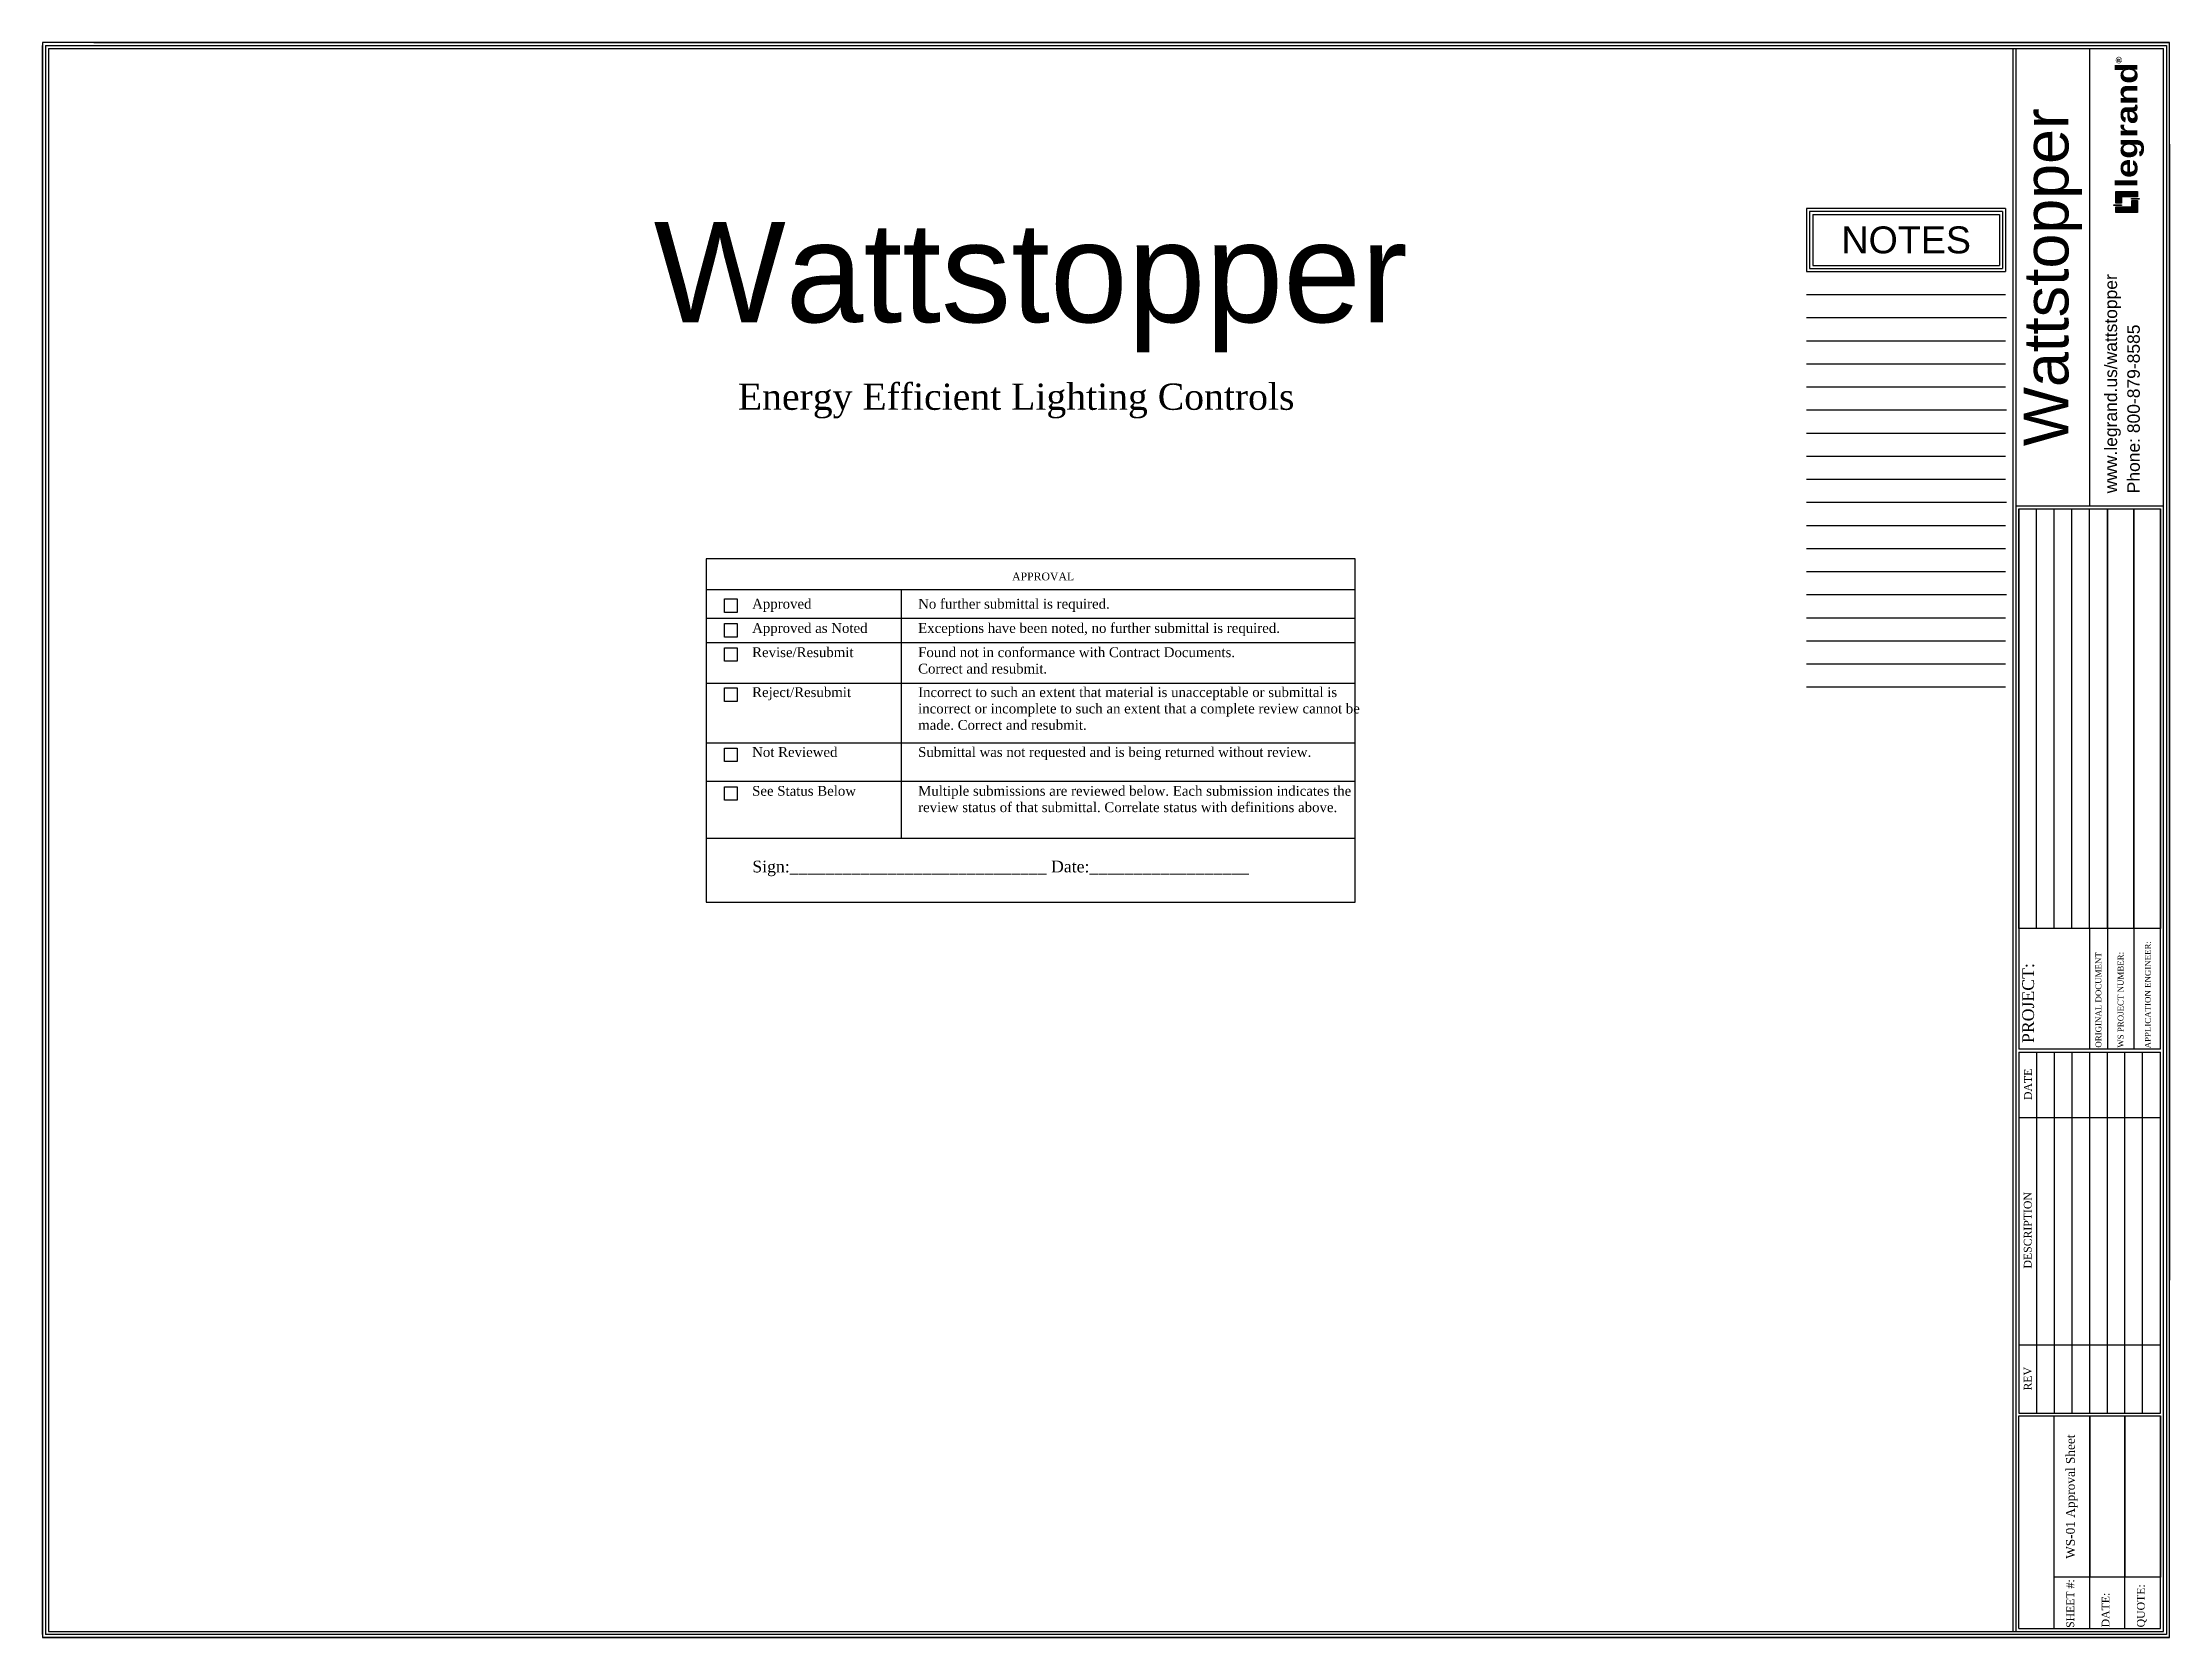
# Paper-space layout 'COMPANY 36 X 48' of a CAD drawing. Header units: inches. Extents: x -0.4 to 47.6, y 0 to 36.
import ezdxf
from ezdxf.enums import TextEntityAlignment as Align

# ---------------------------------------------------------------- set-up
doc = ezdxf.new("R2010")
doc.units = ezdxf.units.IN
doc.header["$MEASUREMENT"] = 0
doc.layers.add('_WS_WattStopper', color=160, linetype='Continuous')
doc.styles.add('Arial', font='arial.ttf', dxfattribs={"height": 0.1875})
doc.styles.add('Legrand', font='ariblk.ttf', dxfattribs={"height": 0.1875})
doc.styles.get("Standard").update_dxf_attribs({"font": 'arial.ttf'})
doc.styles.add('WS8th', font='complex.shx', dxfattribs={"height": 0.1875})
doc.styles.add('WSTB', font='times.ttf')

# ---------------------------------------------------------------- blocks, each defined once
blk = doc.blocks.new('*U19')
at = {"layer": '_WS_WattStopper'}
h = blk.add_hatch(color=256, dxfattribs=at)
h.dxf.hatch_style = 1
h.paths.add_polyline_path([(47.279, 32.166), (47.279, 32.432), (47.147, 32.432), (47.147, 32.288), (46.788, 32.288), (46.788, 32.166)])
h.paths.add_polyline_path([(47.145, 32.482), (47.145, 32.464), (47.319, 32.464), (47.319, 32.482)])
h.paths.add_polyline_path([(46.92, 32.321), (46.92, 32.339), (46.746, 32.339), (46.746, 32.321)])
h.paths.add_polyline_path([(46.918, 32.514), (47.277, 32.514), (47.277, 32.637), (46.786, 32.637), (46.786, 32.371), (46.918, 32.371)])
at = {"layer": '_WS_WattStopper', "linetype": 'Continuous'}
for p, q in [((48, 36), (0, 36)), ((0, 36), (0, 0)), ((1.154, 36), (48, 36)), ((0, 0.066), (0, 35.934)), ((0.066, 35.934), (0.066, 0.066)), ((0.066, 35.934), (47.934, 35.934)), ((0.133, 35.867), (47.867, 35.867)), ((0.133, 35.867), (0.133, 0.133))]:
    blk.add_line(p, q, dxfattribs=at)
at = {"layer": '_WS_WattStopper'}
for p, q in [((48, 0), (48, 36)), ((44.466, 35.867), (44.466, 0.133)), ((44.532, 35.867), (44.532, 0.133)), ((46.2, 25.541), (46.2, 35.867)), ((47.867, 0.133), (47.867, 35.867)), ((47.934, 35.934), (47.934, 0.066)), ((48, 33.703), (48, 8.063)), ((44.299, 32.252), (39.811, 32.252)), ((39.811, 32.252), (39.811, 30.833)), ((44.233, 32.185), (39.874, 32.185)), ((39.874, 32.185), (39.874, 30.9)), ((44.233, 32.185), (44.233, 30.9)), ((44.299, 32.252), (44.299, 30.833)), ((39.95, 32.119), (44.166, 32.119)), ((39.95, 32.119), (39.95, 30.964)), ((44.166, 32.119), (44.166, 30.964)), ((39.811, 30.833), (44.299, 30.833)), ((39.874, 30.9), (44.233, 30.9)), ((39.95, 30.964), (44.166, 30.964)), ((39.811, 30.312), (44.299, 30.312)), ((39.811, 29.791), (44.32, 29.791)), ((39.811, 29.27), (44.299, 29.27)), ((39.811, 28.749), (44.299, 28.749)), ((39.811, 28.228), (44.299, 28.228)), ((39.811, 27.707), (44.32, 27.707)), ((39.811, 27.186), (44.299, 27.186)), ((39.811, 26.665), (44.299, 26.665)), ((39.811, 26.144), (44.299, 26.144)), ((39.811, 25.623), (44.32, 25.623)), ((44.532, 25.541), (47.867, 25.541)), ((44.598, 25.475), (47.801, 25.475)), ((44.598, 25.475), (44.598, 13.277)), ((44.998, 16.003), (44.998, 25.475)), ((45.398, 16.003), (45.398, 25.475)), ((45.798, 16.003), (45.798, 25.475)), ((46.198, 16.003), (46.198, 25.475)), ((47.801, 13.277), (47.801, 25.475)), ((39.811, 25.102), (44.299, 25.102)), ((39.811, 24.581), (44.299, 24.581)), ((39.811, 24.06), (44.299, 24.06)), ((19.378, 23.651), (19.378, 18.032)), ((39.811, 23.539), (44.32, 23.539)), ((29.626, 22.997), (14.973, 22.997)), ((39.811, 23.018), (44.299, 23.018)), ((29.626, 22.448), (14.973, 22.448)), ((39.811, 22.497), (44.299, 22.497)), ((39.811, 21.976), (44.299, 21.976)), ((29.626, 21.534), (14.973, 21.534)), ((39.811, 21.455), (44.299, 21.455)), ((29.626, 20.183), (14.973, 20.183)), ((29.626, 19.317), (14.973, 19.317)), ((29.626, 18.032), (14.973, 18.032)), ((46.198, 16.003), (46.198, 13.277)), ((46.598, 16.003), (46.598, 13.277)), ((47.199, 16.003), (47.199, 13.277)), ((47.801, 13.277), (44.598, 13.277)), ((44.598, 13.21), (47.801, 13.21)), ((44.598, 13.21), (44.598, 5.066)), ((45.005, 5.066), (45.005, 13.21)), ((45.403, 5.066), (45.403, 13.21)), ((45.802, 5.066), (45.802, 13.21)), ((46.2, 5.066), (46.2, 13.21)), ((46.598, 5.066), (46.598, 13.21)), ((46.996, 5.066), (46.996, 13.21)), ((47.394, 5.066), (47.394, 13.21)), ((47.801, 5.066), (47.801, 13.21)), ((44.598, 11.74), (47.801, 11.74)), ((44.598, 6.603), (47.801, 6.603)), ((44.598, 5.066), (47.801, 5.066)), ((44.598, 5), (47.801, 5)), ((44.598, 0.199), (44.598, 5)), ((45.395, 0.199), (45.395, 5)), ((45.395, 0.199), (45.395, 5)), ((46.2, 0.199), (46.2, 5)), ((46.2, 0.199), (46.2, 5)), ((46.996, 0.199), (46.996, 5)), ((47.801, 0.199), (47.801, 5)), ((47.801, 0.199), (47.801, 5)), ((0, 0), (48, 0)), ((47.934, 0.066), (0.066, 0.066)), ((0.133, 0.133), (47.867, 0.133)), ((44.598, 0.199), (47.801, 0.199)), ((48, 0), (0, 0))]:
    blk.add_line(p, q, dxfattribs=at)
for points in [[(46.92, 32.339), (46.92, 32.321), (46.746, 32.321), (46.746, 32.339)], [(46.918, 32.514), (46.918, 32.371), (46.786, 32.371), (46.786, 32.637), (47.277, 32.637), (47.277, 32.514)], [(47.147, 32.288), (47.147, 32.432), (47.279, 32.432), (47.279, 32.166), (46.788, 32.166), (46.788, 32.288)], [(47.145, 32.464), (47.145, 32.482), (47.319, 32.482), (47.319, 32.464)], [(44.598, 25.475), (46.598, 25.475), (46.598, 16.003), (44.598, 16.003)], [(46.598, 25.475), (47.199, 25.475), (47.199, 16.003), (46.598, 16.003)], [(47.199, 25.475), (47.801, 25.475), (47.801, 16.003), (47.199, 16.003)], [(14.973, 23.651), (14.973, 16.594), (29.626, 16.594), (29.626, 24.348), (14.973, 24.348), (14.973, 23.651)], [(15.389, 23.441), (15.676, 23.441), (15.676, 23.137), (15.389, 23.137)], [(15.389, 22.884), (15.676, 22.884), (15.676, 22.58), (15.389, 22.58)], [(15.389, 22.338), (15.676, 22.338), (15.676, 22.035), (15.389, 22.035)], [(15.389, 21.431), (15.676, 21.431), (15.676, 21.127), (15.389, 21.127)], [(15.389, 20.076), (15.676, 20.076), (15.676, 19.772), (15.389, 19.772)], [(15.389, 19.202), (15.676, 19.202), (15.676, 18.899), (15.389, 18.899)]]:
    blk.add_lwpolyline(points, close=True, dxfattribs=at)
for points in [[(14.973, 23.651), (29.626, 23.651)], [(46.2, 5), (46.2, 1.359), (45.395, 1.359), (45.395, 5)], [(46.996, 5), (46.996, 1.359), (46.2, 1.359), (46.2, 5)], [(47.801, 5), (47.801, 1.359), (46.996, 1.359), (46.996, 5)]]:
    blk.add_lwpolyline(points, dxfattribs=at)
at = {"insert": (13.845, 25.539), "char_height": 0.18, "attachment_point": 6}
blk.add_mtext('\\A1;', dxfattribs=at)
at = {"layer": '_WS_WattStopper'}
for s, height, style, p in [('®', 0.133, 'Legrand', (46.923, 35.525)), ('ORIGINAL DOCUMENT', 0.1327, 'WSTB', (46.463, 13.313)), ('WS PROJECT NUMBER:', 0.1327, 'WSTB', (46.964, 13.313)), ('APPLICATION ENGINEER:', 0.13265, 'WSTB', (47.578, 13.297)), ('PROJECT:', 0.2654, 'WSTB', (44.943, 13.417)), ('DATE', 0.1756, 'WSTB', (44.894, 12.13)), ('DESCRIPTION', 0.17557, 'WSTB', (44.888, 8.328)), ('REV', 0.1756, 'WSTB', (44.888, 5.575)), ('SHEET #:', 0.1756, 'WSTB', (45.849, 0.216)), ('DATE:', 0.1756, 'WSTB', (46.645, 0.228)), ('QUOTE:', 0.1756, 'WSTB', (47.441, 0.228))]:
    blk.add_text(s, height=height, rotation=90, dxfattribs=dict(at, style=style)).set_placement(p)
at = {"layer": '_WS_WattStopper', "style": 'Legrand'}
blk.add_text('legrand', height=0.4881, rotation=90, dxfattribs=at).set_placement((47.032, 32.726), align=Align.MIDDLE_LEFT)
at = {"layer": '_WS_WattStopper', "style": 'WSTB'}
blk.add_text('APPROVAL', height=0.1756, dxfattribs=at).set_placement((22.58, 23.861), align=Align.CENTER)
at = {"layer": '_WS_WattStopper', "rotation": 90}
for s, width, insert, char_height, attachment_point, style in [('\\A2;{\\fArial|b0|i0|c0|p34;\\H5.3333x;Wattstopper}', 0.68888, (45.366, 30.704), 0.19, 5, 'Arial'), ('\\A2;{\\fArial|b0|i0|c0|p34;\\H5.3333x;www.legrand.us/wattstopper}', 6.42662, (46.719, 25.826), 0.05284, 4, 'WS8th'), ('\\A2;{\\fArial|b0|i0|c0|p34;\\H5.3333x;Phone: 800-879-8585}', 6.42662, (47.191, 25.826), 0.05284, 4, 'WS8th')]:
    blk.add_mtext_dynamic_manual_height_columns(s, width=width, gutter_width=0.938, heights=[0], dxfattribs=dict(at, insert=insert, char_height=char_height, attachment_point=attachment_point, style=style))
at = {"layer": '_WS_WattStopper', "attachment_point": 5}
for s, width, gutter_width, insert, char_height, style in [('\\A2;{\\fArial|b0|i0|c0|p34;\\H5.3333x;Wattstopper}', 0.68888, 0.938, (22.299, 30.476), 0.42353, 'Arial'), ('{\\f@Arial Unicode MS|b0|i0|c0|p34;NOTES}', 3.24622, 1, (42.058, 31.541), 0.60758, 'WSTB')]:
    blk.add_mtext_dynamic_manual_height_columns(s, width=width, gutter_width=gutter_width, heights=[0], dxfattribs=dict(at, insert=insert, char_height=char_height, style=style))
at = {"layer": '_WS_WattStopper', "linetype": 'Continuous', "insert": (11.413, 28.303), "char_height": 0.3359, "width": 20.78802, "attachment_point": 1, "style": 'WSTB'}
blk.add_mtext('\\pi4.2787;{\\H1.7653x;Energy Efficient Lighting Controls}', dxfattribs=at)
at = {"layer": '_WS_WattStopper', "attachment_point": 1, "style": 'WSTB'}
for s, insert, char_height, width in [('{\\H1.7653x;Approved}', (16.014, 23.443), 0.12559, 10.10724), ('{\\H1.7653x;No further submittal is required.}', (19.76, 23.443), 0.12559, 10.10724), ('{\\H1.7653x;Approved as Noted}', (16.014, 22.896), 0.12559, 10.10724), ('{\\H1.7653x;Exceptions have been noted, no further submittal is required.}', (19.76, 22.896), 0.12559, 10.10724), ('{\\H1.7653x;Revise/Resubmit}', (16.014, 22.349), 0.12559, 10.10724), ('{\\H1.7653x;Found not in conformance with Contract Documents. \\PCorrect and resubmit.}', (19.76, 22.349), 0.12559, 10.10724), ('{\\H1.7653x;Reject/Resubmit}', (16.014, 21.448), 0.12559, 10.10724), ('\\pt7.912;{\\H1.7653x;Incorrect to such an extent that material is unacceptable or submittal is incorrect or incomplete to such an extent that a complete review cannot be made. Correct and resubmit.}', (19.76, 21.448), 0.125587, 10.10724), ('{\\H1.7653x;Not Reviewed}', (16.014, 20.097), 0.12559, 10.10724), ('\\pt7.912;{\\H1.7653x;Submittal was not requested and is being returned without review.}', (19.76, 20.097), 0.12559, 10.10724), ('{\\H1.7653x;See Status Below}', (16.014, 19.22), 0.12559, 10.10724), ('\\pt7.912;{\\H1.7653x;Multiple submissions are reviewed below. Each submission indicates the review status of that submittal. Correlate status with definitions above.}', (19.76, 19.22), 0.125587, 10.10724), ('{\\H1.7653x;Sign:_____________________________ Date:__________________}', (16.018, 17.534), 0.14995, 14.32332)]:
    blk.add_mtext(s, dxfattribs=dict(at, insert=insert, char_height=char_height, width=width))
at = {"layer": '_WS_WattStopper', "insert": (45.797, 3.179), "char_height": 0.19906, "width": 3.64104, "attachment_point": 5, "rotation": 90, "style": 'WSTB'}
blk.add_mtext('WS-01 Approval Sheet', dxfattribs=at)
at = {"layer": '_WS_WattStopper', "style": 'WSTB'}
for tag, height, p in [('DOCUMENT', 0.199, (46.398, 20.831)), ('PROJECT1', 0.199, (44.798, 20.831)), ('PROJECT2', 0.199, (45.198, 20.831)), ('PROJECT3', 0.199, (45.598, 20.831)), ('PROJECT4', 0.199, (45.999, 20.831)), ('PRJB', 0.199, (46.899, 20.831)), ('NAME', 0.199, (47.5, 20.831)), ('REVISION_1', 0.126, (45.204, 12.475)), ('REVISION_2', 0.126, (45.602, 12.475)), ('REVISION_3', 0.126, (46.001, 12.475)), ('REVISION_4', 0.126, (46.399, 12.475)), ('REVISION_5', 0.126, (46.794, 12.475)), ('REVISION_6', 0.126, (47.195, 12.475)), ('REVISION_7', 0.126, (47.593, 12.475)), ('REVISION_1_DESC', 0.126, (45.204, 9.171)), ('REVISION_2_DESC', 0.126, (45.602, 9.171)), ('REVISION_3_DESC', 0.126, (46.001, 9.171)), ('REVISION_4_DESC', 0.126, (46.399, 9.171)), ('REVISION_5_DESC', 0.126, (46.797, 9.171)), ('REVISION_6_DESC', 0.126, (47.195, 9.171)), ('DATE', 0.199, (46.598, 3.179)), ('QUOTE', 0.199, (47.394, 3.179))]:
    blk.add_attdef(tag, text='', height=height, rotation=90, dxfattribs=at).set_placement(p, align=Align.MIDDLE_CENTER)

psp = doc.layouts.new('COMPANY 36 X 48')

# ---------------------------------------------------------------- block references
at = {"layer": '_WS_WattStopper'}
psp.add_blockref('*U19', (-0.432, 0), dxfattribs=at)

doc.saveas('drawing.dxf')
